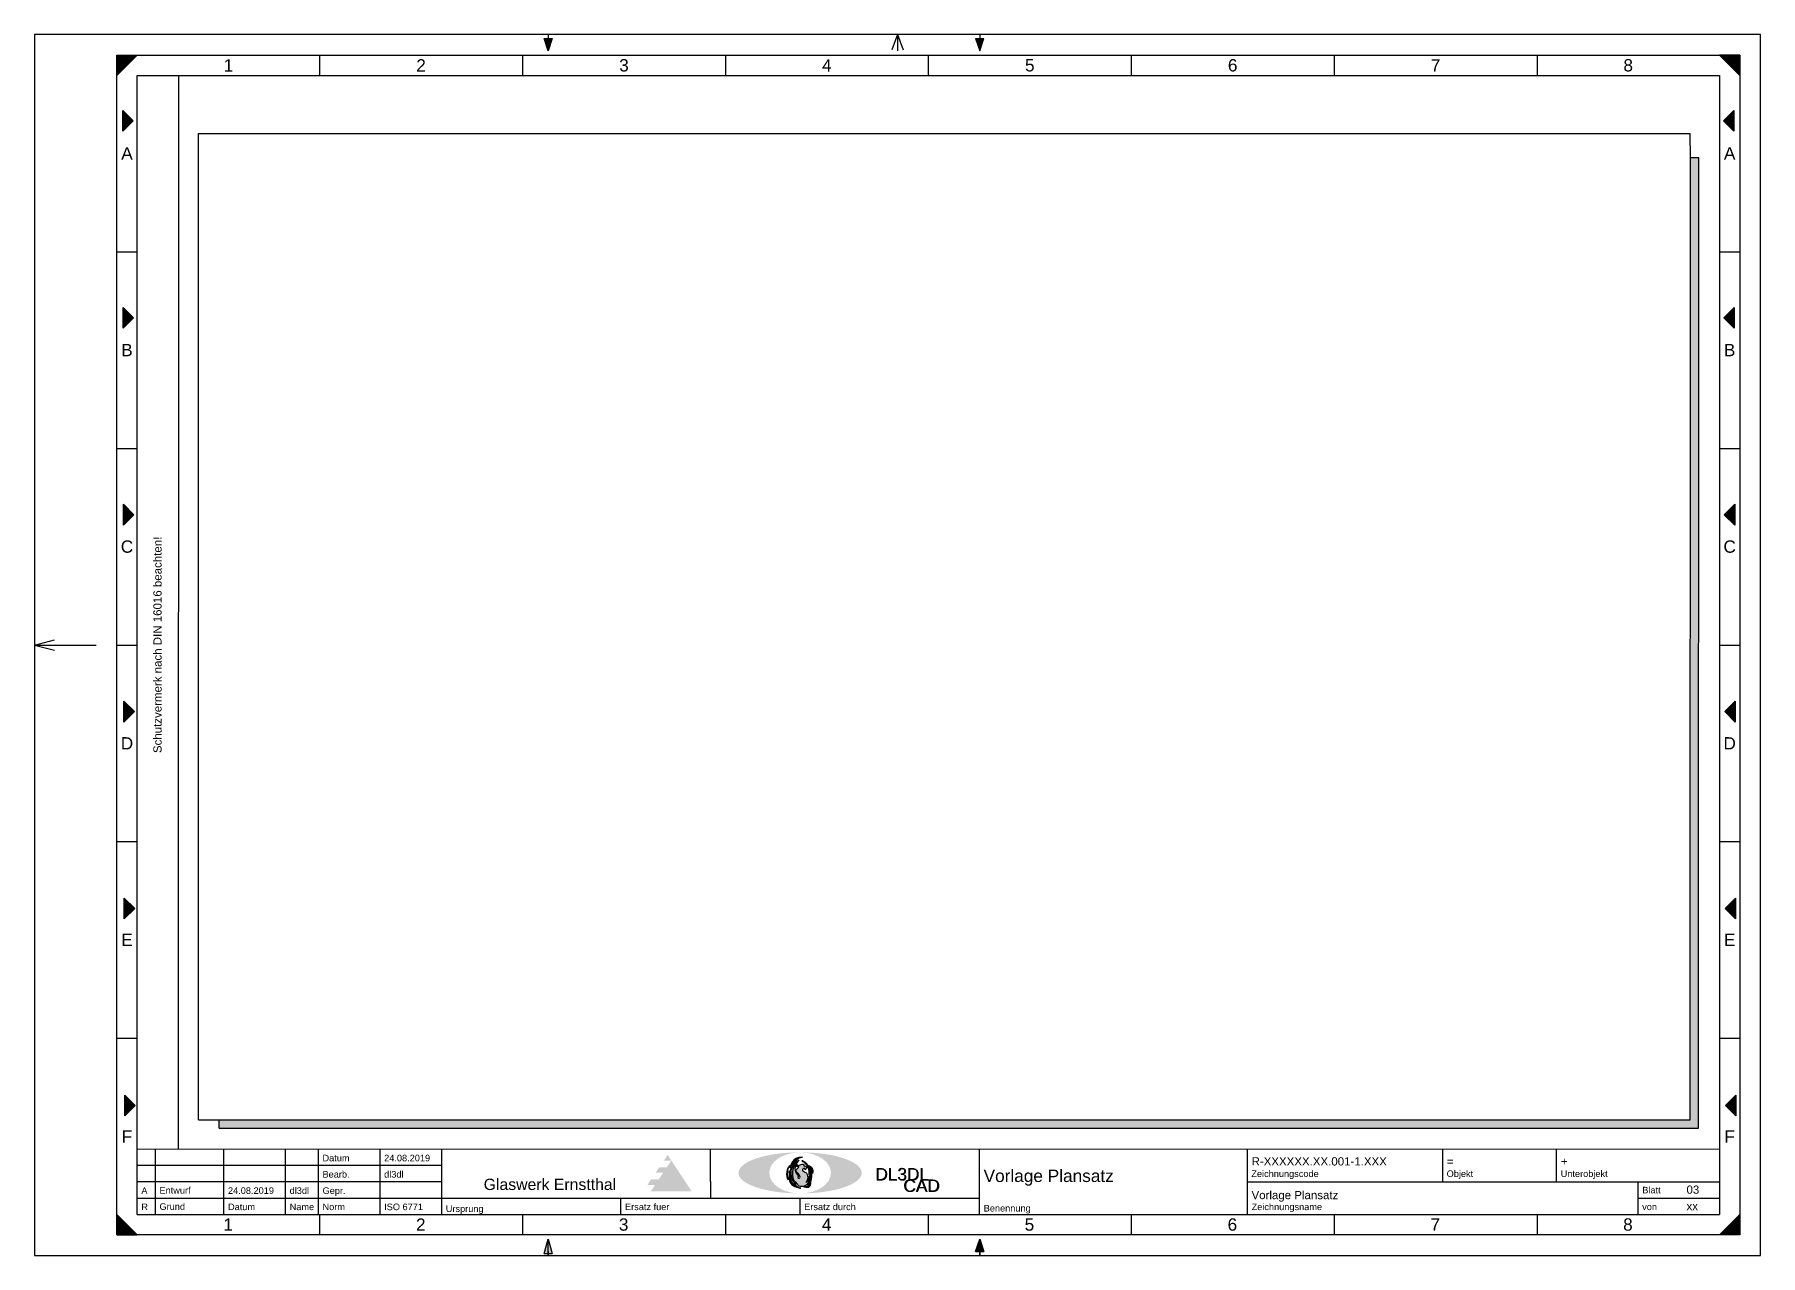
# Model space of a CAD drawing. Header units: millimetres. Extents: x 0 to 1320, y 0 to 297.
# Drawn here: x 900 to 1320, y 0 to 297 of the extents above; entities that cross this region are included whole.
import ezdxf

# ---------------------------------------------------------------- set-up
doc = ezdxf.new("R2010")
doc.units = ezdxf.units.MM
doc.layers.get('0').update_dxf_attribs({"lineweight": 25, "true_color": 0xffffff})
for name, color, linetype, true_color in [('Blattrand', 2, 'Continuous', 0xffff00), ('Dreiecke', 1, 'Continuous', 0xff0000), ('Faltung Lochung', 5, 'Continuous', 0x0000ff), ('Logo', 5, 'Continuous', 0x0000ff), ('Logo GWE1', 78, 'Continuous', 0x132600), ('Logo Text', 1, 'Continuous', 0xff0000), ('Logo_a', 1, 'Continuous', 0xff0000), ('Logo_b', 30, 'Continuous', 0xff7f00), ('Logo_c', 18, 'Continuous', 0x260000), ('pfoenix', 98, 'Continuous', 0x002600), ('PK Text Vorgabe', 1, 'Continuous', 0xff0000), ('Plankopf_elt', 5, 'Continuous', 0x0000ff), ('Rahmen Doppelt', 5, 'Continuous', 0x0000ff), ('Rahmen Raster', 5, 'Continuous', 0x0000ff), ('Rahmen Raster Text', 5, 'Continuous', 0x0000ff), ('Schutzvermerk', 5, 'Continuous', 0x0000ff), ('Zeichnung Raster', 30, 'Continuous', 0xff7f00), ('Zeichnung_Form', 30, 'Continuous', 0xff7f00)]:
    doc.layers.add(name, color=color, linetype=linetype, true_color=true_color)
doc.layers.add('PK Text ausgefuellt', color=98, linetype='Continuous', lineweight=25, true_color=0x002600)
doc.styles.add('textstyle0', font='')
doc.styles.add('textstyle10', font='')
doc.styles.add('textstyle12', font='')
doc.styles.add('textstyle14', font='')
doc.styles.add('textstyle16', font='')
doc.styles.add('textstyle176', font='')
doc.styles.add('textstyle177', font='')
doc.styles.add('textstyle179', font='')
doc.styles.add('textstyle18', font='')
doc.styles.add('textstyle182', font='')
doc.styles.add('textstyle184', font='')
doc.styles.add('textstyle185', font='')
doc.styles.add('textstyle187', font='')
doc.styles.add('textstyle189', font='')
doc.styles.add('textstyle19', font='')
doc.styles.add('textstyle190', font='')
doc.styles.add('textstyle192', font='')
doc.styles.add('textstyle195', font='')
doc.styles.add('textstyle197', font='')
doc.styles.add('textstyle199', font='')
doc.styles.add('textstyle2', font='')
doc.styles.add('textstyle201', font='')
doc.styles.add('textstyle203', font='')
doc.styles.add('textstyle205', font='')
doc.styles.add('textstyle207', font='')
doc.styles.add('textstyle209', font='')
doc.styles.add('textstyle21', font='')
doc.styles.add('textstyle211', font='')
doc.styles.add('textstyle213', font='')
doc.styles.add('textstyle215', font='')
doc.styles.add('textstyle217', font='')
doc.styles.add('textstyle219', font='')
doc.styles.add('textstyle221', font='')
doc.styles.add('textstyle223', font='')
doc.styles.add('textstyle225', font='')
doc.styles.add('textstyle227', font='')
doc.styles.add('textstyle229', font='')
doc.styles.add('textstyle23', font='')
doc.styles.add('textstyle230', font='')
doc.styles.add('textstyle232', font='')
doc.styles.add('textstyle235', font='')
doc.styles.add('textstyle237', font='')
doc.styles.add('textstyle239', font='')
doc.styles.add('textstyle241', font='')
doc.styles.add('textstyle243', font='')
doc.styles.add('textstyle245', font='')
doc.styles.add('textstyle247', font='')
doc.styles.add('textstyle249', font='')
doc.styles.add('textstyle25', font='')
doc.styles.add('textstyle27', font='')
doc.styles.add('textstyle29', font='')
doc.styles.add('textstyle31', font='')
doc.styles.add('textstyle33', font='')
doc.styles.add('textstyle35', font='')
doc.styles.add('textstyle37', font='')
doc.styles.add('textstyle39', font='')
doc.styles.add('textstyle4', font='')
doc.styles.add('textstyle41', font='')
doc.styles.add('textstyle43', font='')
doc.styles.add('textstyle45', font='')
doc.styles.add('textstyle47', font='')
doc.styles.add('textstyle49', font='')
doc.styles.add('textstyle51', font='')
doc.styles.add('textstyle53', font='')
doc.styles.add('textstyle6', font='')
doc.styles.add('textstyle8', font='')
doc.styles.get('textstyle0').set_extended_font_data('Liberation Sans')
doc.styles.get('textstyle10').set_extended_font_data('Liberation Sans')
doc.styles.get('textstyle12').set_extended_font_data('Liberation Sans')
doc.styles.get('textstyle14').set_extended_font_data('Liberation Sans')
doc.styles.get('textstyle16').set_extended_font_data('Liberation Sans')
doc.styles.get('textstyle176').set_extended_font_data('LiberationSans-Regular.ttf')
doc.styles.get('textstyle177').set_extended_font_data('LiberationSans-Regular.ttf')
doc.styles.get('textstyle179').set_extended_font_data('LiberationSans-Regular.ttf')
doc.styles.get('textstyle18').set_extended_font_data('Liberation Sans')
doc.styles.get('textstyle182').set_extended_font_data('LiberationSans-Regular.ttf')
doc.styles.get('textstyle184').set_extended_font_data('Liberation Sans')
doc.styles.get('textstyle185').set_extended_font_data('LiberationSans-Regular.ttf')
doc.styles.get('textstyle187').set_extended_font_data('LiberationSans-Regular.ttf')
doc.styles.get('textstyle189').set_extended_font_data('LiberationSans-Regular.ttf')
doc.styles.get('textstyle19').set_extended_font_data('Liberation Sans')
doc.styles.get('textstyle190').set_extended_font_data('Liberation Sans')
doc.styles.get('textstyle192').set_extended_font_data('Liberation Sans')
doc.styles.get('textstyle195').set_extended_font_data('Liberation Sans')
doc.styles.get('textstyle197').set_extended_font_data('LiberationSans-Regular.ttf')
doc.styles.get('textstyle199').set_extended_font_data('LiberationSans-Regular.ttf')
doc.styles.get('textstyle2').set_extended_font_data('Liberation Sans')
doc.styles.get('textstyle201').set_extended_font_data('LiberationSans-Regular.ttf')
doc.styles.get('textstyle203').set_extended_font_data('Liberation Sans')
doc.styles.get('textstyle205').set_extended_font_data('Liberation Sans')
doc.styles.get('textstyle207').set_extended_font_data('Liberation Sans')
doc.styles.get('textstyle209').set_extended_font_data('Liberation Sans')
doc.styles.get('textstyle21').set_extended_font_data('Liberation Sans')
doc.styles.get('textstyle211').set_extended_font_data('Liberation Sans')
doc.styles.get('textstyle213').set_extended_font_data('Liberation Sans')
doc.styles.get('textstyle215').set_extended_font_data('Liberation Sans')
doc.styles.get('textstyle217').set_extended_font_data('Liberation Sans')
doc.styles.get('textstyle219').set_extended_font_data('Liberation Sans')
doc.styles.get('textstyle221').set_extended_font_data('Liberation Sans')
doc.styles.get('textstyle223').set_extended_font_data('Liberation Sans')
doc.styles.get('textstyle225').set_extended_font_data('Liberation Sans')
doc.styles.get('textstyle227').set_extended_font_data('Liberation Sans')
doc.styles.get('textstyle229').set_extended_font_data('Liberation Sans')
doc.styles.get('textstyle23').set_extended_font_data('Liberation Sans')
doc.styles.get('textstyle230').set_extended_font_data('Liberation Sans')
doc.styles.get('textstyle232').set_extended_font_data('Liberation Sans')
doc.styles.get('textstyle235').set_extended_font_data('Liberation Sans')
doc.styles.get('textstyle237').set_extended_font_data('Liberation Sans')
doc.styles.get('textstyle239').set_extended_font_data('Liberation Sans')
doc.styles.get('textstyle241').set_extended_font_data('Liberation Sans')
doc.styles.get('textstyle243').set_extended_font_data('Liberation Sans')
doc.styles.get('textstyle245').set_extended_font_data('Liberation Sans')
doc.styles.get('textstyle247').set_extended_font_data('Liberation Sans')
doc.styles.get('textstyle249').set_extended_font_data('Liberation Sans')
doc.styles.get('textstyle25').set_extended_font_data('Liberation Sans')
doc.styles.get('textstyle27').set_extended_font_data('Liberation Sans')
doc.styles.get('textstyle29').set_extended_font_data('Liberation Sans')
doc.styles.get('textstyle31').set_extended_font_data('Liberation Sans')
doc.styles.get('textstyle33').set_extended_font_data('Liberation Sans')
doc.styles.get('textstyle35').set_extended_font_data('Liberation Sans')
doc.styles.get('textstyle37').set_extended_font_data('Liberation Sans')
doc.styles.get('textstyle39').set_extended_font_data('Liberation Sans')
doc.styles.get('textstyle4').set_extended_font_data('Liberation Sans')
doc.styles.get('textstyle41').set_extended_font_data('Liberation Sans')
doc.styles.get('textstyle43').set_extended_font_data('Liberation Sans')
doc.styles.get('textstyle45').set_extended_font_data('Liberation Sans')
doc.styles.get('textstyle47').set_extended_font_data('Liberation Sans')
doc.styles.get('textstyle49').set_extended_font_data('Liberation Sans')
doc.styles.get('textstyle51').set_extended_font_data('LiberationSans-Regular.ttf')
doc.styles.get('textstyle53').set_extended_font_data('Liberation Sans')
doc.styles.get('textstyle6').set_extended_font_data('Liberation Sans')
doc.styles.get('textstyle8').set_extended_font_data('Liberation Sans')

msp = doc.modelspace()

# ---------------------------------------------------------------- texts
at = {"color": 106, "linetype": 'Continuous', "lineweight": 25, "ltscale": 0.5, "true_color": 0x004c13, "insert": (1009.3, 18.67), "char_height": 2.75, "width": 34.1413, "attachment_point": 1, "style": 'textstyle184'}
msp.add_mtext('{Glaswerk Ernstthal}', dxfattribs=at)
at = {"layer": 'Logo', "linetype": 'BYBLOCK'}
for s, style, p in [('DL3DL', 'textstyle179', (1104.68, 18.22)), ('CAD', 'textstyle185', (1111.54, 15.45))]:
    msp.add_text(s, height=3, dxfattribs=dict(at, style=style)).set_placement(p)
at = {"layer": 'Logo Text', "linetype": 'BYBLOCK'}
for s, style, p in [('DL3DL', 'textstyle182', (1104.58, 18.29)), ('CAD', 'textstyle177', (1111.39, 15.49))]:
    msp.add_text(s, height=3, dxfattribs=dict(at, style=style)).set_placement(p)
at = {"layer": 'PK Text ausgefuellt'}
for s, insert, char_height, attachment_point, style in [('24.08.2019', (985.08, 22.88), 1.6, 7, 'textstyle215'), ('Vorlage Plansatz', (1130.95, 18.92), 3, 4, 'textstyle207'), ('R-XXXXXX.XX.001-1.XXX', (1196.16, 22.88), 2, 4, 'textstyle201'), ('=', (1243.69, 22.88), 2, 4, 'textstyle197'), ('+', (1271.44, 22.88), 2, 4, 'textstyle199'), ('dl3dl', (985.08, 18.92), 1.6, 7, 'textstyle229'), ('03', (1302, 16), 2, 4, 'textstyle176'), ('A', (926, 14.96), 1.6, 7, 'textstyle217'), ('Entwurf', (930.4, 15.03), 1.6, 7, 'textstyle219'), ('24.08.2019', (947.08, 14.96), 1.6, 7, 'textstyle213'), ('dl3dl', (962.08, 14.96), 1.6, 7, 'textstyle230'), ('ISO 6771', (985.08, 11), 1.6, 7, 'textstyle232'), ('Vorlage Plansatz', (1196.15, 14.39), 2, 4, 'textstyle203'), ('xx', (1302, 12), 2, 4, 'textstyle187')]:
    msp.add_mtext(s, dxfattribs=dict(at, insert=insert, char_height=char_height, attachment_point=attachment_point, style=style))
at = {"layer": 'PK Text Vorgabe', "char_height": 1.6}
for s, insert, attachment_point, style in [('Datum', (970.08, 22.88), 7, 'textstyle237'), ('Bearb.', (970.08, 18.92), 7, 'textstyle235'), ('Zeichnungscode', (1196.1, 20.69), 1, 'textstyle190'), ('Objekt', (1243.63, 20.69), 1, 'textstyle192'), ('Unterobjekt', (1271.38, 20.69), 1, 'textstyle209'), ('R', (926.01, 12.63), 1, 'textstyle249'), ('Grund', (930.41, 12.7), 1, 'textstyle247'), ('Datum', (947.09, 12.63), 1, 'textstyle243'), ('Name', (962.09, 12.63), 1, 'textstyle245'), ('Gepr.', (970.09, 14.48), 7, 'textstyle241'), ('Norm', (970.09, 12.63), 1, 'textstyle239'), ('Ersatz fuer', (1043.69, 12.63), 1, 'textstyle221'), ('Ersatz durch', (1087.3, 12.63), 1, 'textstyle227'), ('Zeichnungsname', (1196.17, 12.63), 1, 'textstyle195'), ('Blatt', (1291.23, 16.7), 1, 'textstyle211'), ('Ursprung', (1000.08, 12.17), 1, 'textstyle223'), ('Benennung', (1130.98, 12.29), 1, 'textstyle225'), ('von', (1291.21, 12.63), 1, 'textstyle205')]:
    msp.add_mtext(s, dxfattribs=dict(at, insert=insert, attachment_point=attachment_point, style=style))
at = {"layer": 'Rahmen Raster Text', "char_height": 3, "attachment_point": 5}
for s, insert, style in [('1', (947.19, 289.5), 'textstyle53'), ('2', (994.06, 289.5), 'textstyle33'), ('3', (1043.44, 289.5), 'textstyle29'), ('4', (1092.81, 289.5), 'textstyle25'), ('5', (1142.19, 289.5), 'textstyle21'), ('6', (1191.56, 289.5), 'textstyle49'), ('7', (1240.94, 289.5), 'textstyle45'), ('8', (1287.81, 289.5), 'textstyle39'), ('A', (922.5, 268.08), 'textstyle37'), ('A', (1312.5, 268.08), 'textstyle35'), ('B', (922.5, 220.25), 'textstyle14'), ('B', (1312.5, 220.25), 'textstyle12'), ('C', (922.5, 172.42), 'textstyle10'), ('C', (1312.5, 172.42), 'textstyle8'), ('D', (922.5, 124.58), 'textstyle6'), ('D', (1312.5, 124.58), 'textstyle4'), ('E', (922.5, 76.75), 'textstyle2'), ('E', (1312.5, 76.75), 'textstyle0'), ('F', (922.5, 28.92), 'textstyle18'), ('F', (1312.5, 28.92), 'textstyle16'), ('1', (947.11, 7.51), 'textstyle51'), ('2', (993.99, 7.51), 'textstyle31'), ('3', (1043.36, 7.51), 'textstyle27'), ('4', (1092.74, 7.51), 'textstyle23'), ('5', (1142.11, 7.51), 'textstyle19'), ('6', (1191.49, 7.51), 'textstyle47'), ('7', (1240.86, 7.51), 'textstyle43'), ('8', (1287.74, 7.51), 'textstyle41')]:
    msp.add_mtext(s, dxfattribs=dict(at, insert=insert, style=style))
at = {"layer": 'Schutzvermerk', "insert": (928.92, 148.53), "char_height": 2, "attachment_point": 2, "rotation": 90, "style": 'textstyle189'}
msp.add_mtext('Schutzvermerk nach DIN 16016 beachten!', dxfattribs=at)

# ---------------------------------------------------------------- hatches: boundary and pattern name
at = {"layer": 'Dreiecke'}
for points in [[(921.47, 273.47), (924, 276), (921.47, 278.53)], [(1313.53, 278.53), (1311, 276), (1313.53, 273.47)], [(921.56, 225.56), (924.1, 228.1), (921.56, 230.63)], [(1313.63, 230.63), (1311.1, 228.1), (1313.63, 225.56)], [(921.66, 177.66), (924.19, 180.2), (921.66, 182.73)], [(1313.73, 182.73), (1311.19, 180.2), (1313.73, 177.66)], [(921.76, 129.76), (924.29, 132.3), (921.76, 134.83)], [(1313.82, 134.83), (1311.29, 132.3), (1313.82, 129.76)], [(921.85, 81.86), (924.39, 84.39), (921.85, 86.93)], [(1313.92, 86.93), (1311.39, 84.39), (1313.92, 81.86)], [(921.95, 33.96), (924.48, 36.49), (921.95, 39.03)], [(1314.02, 39.03), (1311.48, 36.49), (1314.02, 33.96)]]:
    msp.add_hatch(color=256, dxfattribs=at).paths.add_polyline_path(points)
at = {"layer": 'Faltung Lochung'}
for points in [[(1026, 296), (1025, 293), (1024, 296)], [(1129, 296), (1130, 293), (1131, 296)], [(1129, 1), (1130, 4), (1131, 1)]]:
    msp.add_hatch(color=256, dxfattribs=at).paths.add_polyline_path(points)
h = msp.add_hatch(color=256, dxfattribs=at)
h.paths.add_polyline_path([(1024, 0.5), (1025, 4), (1026, 0.5)])
h.paths.add_polyline_path([(1129, 1), (1130, 4), (1131, 1)])
at = {"layer": 'Logo GWE1', "linetype": 'Continuous', "lineweight": 25, "ltscale": 0.5, "true_color": 0x004c13}
msp.add_hatch(color=106, dxfattribs=at).paths.add_polyline_path([(1054.08, 24.43), (1053.16, 23.09), (1054.97, 23.09), (1053.84, 21.4), (1052.01, 21.4), (1051.14, 20.13), (1052.99, 20.13), (1051.9, 18.49), (1050.02, 18.49), (1049.15, 17.13), (1050.99, 17.13), (1049.96, 15.58), (1059.95, 15.58)])
at = {"layer": 'Logo_a'}
h = msp.add_hatch(color=256, dxfattribs=at)
edge = h.paths.add_edge_path()
edge.add_ellipse((1086.3, 20.09), major_axis=(12.5, 0), ratio=0.4, start_angle=0, end_angle=360)
edge = h.paths.add_edge_path()
edge.add_ellipse((1086.3, 20.09), major_axis=(10, 0), ratio=0.5, start_angle=0, end_angle=360)
at = {"layer": 'Logo_b'}
h = msp.add_hatch(color=256, dxfattribs=at)
edge = h.paths.add_edge_path()
edge.add_ellipse((1086.3, 20.09), major_axis=(10, 0), ratio=0.5, start_angle=0, end_angle=360)
edge = h.paths.add_edge_path()
edge.add_ellipse((1086.3, 20.09), major_axis=(7.5, 0), ratio=0.666667, start_angle=0, end_angle=360)
at = {"layer": 'Logo_c'}
h = msp.add_hatch(color=256, dxfattribs=at)
edge = h.paths.add_edge_path()
edge.add_ellipse((1086.3, 20.09), major_axis=(12.5, 0), ratio=0.4, start_angle=0, end_angle=360)
edge = h.paths.add_edge_path()
edge.add_ellipse((1086.3, 20.09), major_axis=(15, 0), ratio=0.333333, start_angle=0, end_angle=360)
at = {"layer": 'pfoenix'}
h = msp.add_hatch(color=256, dxfattribs=at)
edge = h.paths.add_edge_path()
edge.add_spline(control_points=[(1083.82, 21.9), (1082.49, 20.64), (1083.14, 18.52), (1083.43, 18.37)], knot_values=[0, 0, 0, 0, 1, 1, 1, 1], degree=3, periodic=0)
edge.add_spline(control_points=[(1083.43, 18.37), (1083.34, 18.45), (1082.69, 20.57), (1083.82, 21.9)], knot_values=[0, 0, 0, 0, 1, 1, 1, 1], degree=3, periodic=0)
h = msp.add_hatch(color=256, dxfattribs=at)
edge = h.paths.add_edge_path()
edge.add_spline(control_points=[(1085.63, 19.61), (1085.96, 19.4), (1085.73, 19.01), (1085.73, 19.01), (1085.73, 19.01), (1085.81, 18.81), (1086.33, 18.8), (1086.25, 19.29), (1086.15, 19.61), (1085.72, 20.04), (1085.38, 20.33), (1085.25, 20.72), (1085.51, 21.12), (1085.92, 21.39), (1086, 21.5), (1085.94, 21.64), (1085.7, 21.63), (1085.49, 21.58), (1085.31, 21.67), (1085.35, 21.97), (1085.63, 22.1), (1085.63, 22.12), (1085.63, 22.1), (1085.56, 21.98), (1085.44, 21.89), (1085.54, 21.8), (1085.86, 21.89), (1086.23, 22.09), (1086.9, 22.23), (1087.15, 22.2), (1087.18, 22.14), (1087.21, 21.92), (1087.13, 21.75), (1087.46, 21.78), (1087.69, 21.68), (1087.88, 21.48), (1087.84, 21.17), (1087.62, 20.89), (1087.53, 20.82), (1087.53, 20.82), (1087.5, 20.98), (1087.45, 21.16), (1087.25, 21.2), (1086.98, 21.15), (1086.86, 20.89), (1086.87, 20.56), (1087.11, 20.46), (1087.6, 20.29), (1087.84, 19.99)], knot_values=[0, 0, 0, 0, 1, 2, 3, 4, 5, 6, 7, 8, 9, 10, 11, 12, 13, 14, 15, 16, 17, 18, 19, 20, 21, 22, 23, 24, 25, 26, 27, 28, 29, 30, 31, 32, 33, 34, 35, 36, 37, 38, 39, 40, 41, 42, 43, 44, 45, 46, 46, 46, 46], degree=3, periodic=0)
edge.add_spline(control_points=[(1087.84, 19.99), (1088.06, 19.6), (1088.22, 19.06), (1088.13, 18.53), (1087.94, 18.06), (1087.77, 17.77), (1087.77, 17.77), (1088.34, 18.11), (1088.49, 18.69), (1088.48, 19.14), (1088.43, 19.27), (1088.6, 18.97), (1088.62, 18.44), (1088.51, 18.1), (1088.05, 17.25), (1087.56, 16.93), (1087.02, 16.78), (1086.37, 16.78), (1085.95, 16.98), (1085.95, 16.98), (1085.95, 16.98)], knot_values=[0, 0, 0, 0, 1, 2, 3, 4, 5, 6, 7, 8, 9, 10, 11, 12, 13, 14, 15, 16, 17, 18, 18, 18, 18], degree=3, periodic=0)
edge.add_spline(control_points=[(1085.95, 16.98), (1085.95, 16.98), (1085.9, 16.95), (1082.69, 20.64), (1086.02, 23.3)], knot_values=[0, 0, 0, 0, 1, 2, 2, 2, 2], degree=3, periodic=0)
edge.add_spline(control_points=[(1086.02, 23.3), (1084.56, 21.4), (1085.63, 19.61), (1085.63, 19.61), (1085.63, 19.61), (1085.63, 19.61), (1085.63, 19.61)], knot_values=[0, 0, 0, 0, 1, 2, 3, 4, 4, 4, 4], degree=3, periodic=0)
h = msp.add_hatch(color=256, dxfattribs=at)
edge = h.paths.add_edge_path()
edge.add_spline(control_points=[(1085.53, 23.35), (1083.88, 20.14), (1085.42, 16.81), (1085.41, 16.79), (1085.41, 16.79), (1083.03, 20.19), (1085.53, 23.35), (1085.53, 23.35), (1085.53, 23.35)], knot_values=[0, 0, 0, 0, 1, 2, 3, 4, 5, 6, 6, 6, 6], degree=3, periodic=0)
h = msp.add_hatch(color=256, dxfattribs=at)
edge = h.paths.add_edge_path()
edge.add_spline(control_points=[(1086.87, 23.95), (1084.67, 23.42), (1083.85, 21.3), (1083.85, 21.3)], knot_values=[0, 0, 0, 0, 1, 1, 1, 1], degree=3, periodic=0)
edge.add_spline(control_points=[(1083.85, 21.3), (1083.88, 21.46), (1084.18, 23.94), (1086.87, 23.95)], knot_values=[0, 0, 0, 0, 1, 1, 1, 1], degree=3, periodic=0)
h = msp.add_hatch(color=256, dxfattribs=at)
edge = h.paths.add_edge_path()
edge.add_spline(control_points=[(1088.34, 20.8), (1088.38, 20.53), (1088.41, 20.32), (1088.44, 19.98), (1088.44, 19.73), (1088.44, 19.73), (1088.44, 19.73), (1088.56, 20.08), (1088.56, 20.5), (1088.47, 21.24), (1088.24, 21.91), (1088.03, 22.25), (1087.47, 22.71), (1086.72, 23.04), (1086.72, 23.04), (1086.72, 23.04)], knot_values=[0, 0, 0, 0, 1, 2, 3, 4, 5, 6, 7, 8, 9, 10, 11, 12, 13, 13, 13, 13], degree=3, periodic=0)
edge.add_spline(control_points=[(1086.72, 23.04), (1087.17, 22.81), (1087.43, 22.55), (1087.7, 22.21), (1087.97, 21.85), (1088.22, 21.28), (1088.34, 20.8)], knot_values=[0, 0, 0, 0, 1, 2, 3, 4, 4, 4, 4], degree=3, periodic=0)
h = msp.add_hatch(color=256, dxfattribs=at)
edge = h.paths.add_edge_path()
edge.add_spline(control_points=[(1089.05, 19.01), (1089.03, 18.59), (1088.9, 18.03), (1088.72, 17.71), (1088.33, 17.34), (1088.1, 17.12), (1088.1, 17.12), (1088.26, 17.41), (1088.48, 17.76), (1088.61, 18.11), (1088.62, 18.44), (1088.47, 19.2)], knot_values=[0, 0, 0, 0, 1, 2, 3, 4, 5, 6, 7, 8, 9, 9, 9, 9], degree=3, periodic=0)
edge.add_spline(control_points=[(1088.47, 19.2), (1088.68, 19.31), (1088.72, 19.54), (1088.75, 20.24), (1088.71, 20.87), (1088.69, 21.21), (1088.47, 21.88), (1088.34, 21.97), (1088.72, 21.49), (1088.84, 21.16), (1088.97, 20.69), (1089.04, 20.23), (1089.07, 19.6), (1089.05, 19.01)], knot_values=[0, 0, 0, 0, 1, 2, 3, 4, 5, 6, 7, 8, 9, 10, 11, 11, 11, 11], degree=3, periodic=0)
h = msp.add_hatch(color=256, dxfattribs=at)
edge = h.paths.add_edge_path()
edge.add_spline(control_points=[(1089.35, 19.97), (1089.34, 20.41), (1089.28, 20.7), (1089.21, 21.03), (1089.08, 21.3), (1088.78, 21.72), (1088.78, 21.72), (1088.78, 21.72)], knot_values=[0, 0, 0, 0, 1, 2, 3, 4, 5, 5, 5, 5], degree=3, periodic=0)
edge.add_spline(control_points=[(1088.78, 21.72), (1089.48, 21.38), (1089.35, 19.97), (1089.35, 19.97), (1089.35, 19.97)], knot_values=[0, 0, 0, 0, 1, 2, 2, 2, 2], degree=3, periodic=0)
h = msp.add_hatch(color=256, dxfattribs=at)
edge = h.paths.add_edge_path()
edge.add_spline(control_points=[(1083.67, 20.57), (1083.75, 17.43), (1086.48, 16.35), (1086.48, 16.35), (1086.48, 16.35), (1083.41, 17.11), (1083.69, 20.53), (1083.69, 20.53), (1083.67, 20.57)], knot_values=[0, 0, 0, 0, 1, 2, 3, 4, 5, 6, 6, 6, 6], degree=3, periodic=0)
h = msp.add_hatch(color=256, dxfattribs=at)
edge = h.paths.add_edge_path()
edge.add_spline(control_points=[(1087.35, 16.64), (1087.65, 16.52), (1088.14, 16.51), (1088.41, 16.59), (1088.66, 16.86), (1088.81, 17.24), (1088.83, 17.52), (1088.86, 17.64), (1088.86, 17.64), (1088.86, 17.64), (1088.76, 17.39), (1088.68, 17.31), (1088.48, 17.06), (1088.27, 16.92), (1088.07, 16.83), (1087.76, 16.73), (1087.46, 16.71), (1087.35, 16.71), (1087.24, 16.72), (1087.24, 16.71), (1087.24, 16.71), (1087.3, 16.66), (1087.35, 16.64), (1087.35, 16.64), (1087.35, 16.64)], knot_values=[0, 0, 0, 0, 1, 2, 3, 4, 5, 6, 7, 8, 9, 10, 11, 12, 13, 14, 15, 16, 17, 18, 19, 20, 21, 22, 22, 22, 22], degree=3, periodic=0)
at = {"layer": 'Rahmen Raster Text'}
for points in [[(920, 292), (920, 287), (925, 292)], [(1315, 292), (1310, 292), (1315, 287)], [(920, 5), (925, 5), (920, 10)], [(920, 5), (925, 5), (920, 10)], [(1315, 5), (1315, 10), (1310, 5)], [(1315, 5), (1315, 10), (1310, 5)]]:
    msp.add_hatch(color=256, dxfattribs=at).paths.add_polyline_path(points)
at = {"layer": 'Zeichnung_Form', "linetype": 'BYBLOCK'}
h = msp.add_hatch(color=256, dxfattribs=at)
edge = h.paths.add_edge_path()
h.paths.add_polyline_path([(1304.92, 30.96), (1305, 267), (1303, 267), (1302.92, 32.96), (944.92, 32.96), (944.92, 30.96)])

# ---------------------------------------------------------------- linework, layer by layer
at = {"layer": 'Blattrand'}
for p, q in [((1320, 297), (900, 297)), ((900, 297), (900, 0)), ((1320, 0), (1320, 297)), ((900, 0), (1320, 0))]:
    msp.add_line(p, q, dxfattribs=at)
at = {"layer": 'Dreiecke'}
for p, q in [((921.47, 273.47), (921.47, 278.53)), ((924, 276), (921.47, 278.53)), ((1313.53, 278.53), (1311, 276)), ((1313.53, 278.53), (1313.53, 273.47)), ((921.47, 273.47), (924, 276)), ((1311, 276), (1313.53, 273.47)), ((921.56, 225.56), (921.56, 230.63)), ((924.1, 228.1), (921.56, 230.63)), ((921.56, 225.56), (924.1, 228.1)), ((1313.63, 230.63), (1311.1, 228.1)), ((1311.1, 228.1), (1313.63, 225.56)), ((1313.63, 230.63), (1313.63, 225.56)), ((921.66, 177.66), (921.66, 182.73)), ((924.19, 180.2), (921.66, 182.73)), ((1313.73, 182.73), (1311.19, 180.2)), ((1313.73, 182.73), (1313.73, 177.66)), ((921.66, 177.66), (924.19, 180.2)), ((1311.19, 180.2), (1313.73, 177.66)), ((921.76, 129.76), (921.76, 134.83)), ((924.29, 132.3), (921.76, 134.83)), ((1313.82, 134.83), (1311.29, 132.3)), ((1313.82, 134.83), (1313.82, 129.76)), ((921.76, 129.76), (924.29, 132.3)), ((1311.29, 132.3), (1313.82, 129.76)), ((921.85, 81.86), (921.85, 86.93)), ((924.39, 84.39), (921.85, 86.93)), ((921.85, 81.86), (924.39, 84.39)), ((1313.92, 86.93), (1311.39, 84.39)), ((1311.39, 84.39), (1313.92, 81.86)), ((1313.92, 86.93), (1313.92, 81.86)), ((921.95, 33.96), (921.95, 39.03)), ((924.48, 36.49), (921.95, 39.03)), ((1314.02, 39.03), (1311.48, 36.49)), ((1314.02, 39.03), (1314.02, 33.96)), ((921.95, 33.96), (924.48, 36.49)), ((1311.48, 36.49), (1314.02, 33.96))]:
    msp.add_line(p, q, dxfattribs=at)
at = {"layer": 'Faltung Lochung'}
for p, q in [((1024, 296), (1026, 296)), ((1025, 293), (1024, 296)), ((1025, 297), (1025, 293)), ((1025, 297), (1025, 296)), ((1026, 296), (1025, 293)), ((1110, 297), (1108.63, 293.24)), ((1110, 297), (1110, 293)), ((1110, 297), (1111.37, 293.24)), ((1129, 296), (1131, 296)), ((1129, 296), (1130, 293)), ((1130, 297), (1130, 293)), ((1130, 297), (1130, 296)), ((1130, 293), (1131, 296)), ((900, 148.5), (904.83, 149.79)), ((900, 148.5), (915, 148.5)), ((900, 148.5), (904.83, 147.21)), ((1024, 0.5), (1025, 4)), ((1024, 0.5), (1026, 0.5)), ((1025, 0), (1025, 4)), ((1025, 4), (1026, 0.5)), ((1025, 1), (1025, 0)), ((1129, 1), (1130, 4)), ((1129, 1), (1131, 1)), ((1130, 0), (1130, 4)), ((1130, 4), (1131, 1)), ((1130, 1), (1130, 0))]:
    msp.add_line(p, q, dxfattribs=at)
at = {"layer": 'pfoenix'}
for points in [[(1083.82, 21.9), (1082.49, 20.64), (1083.14, 18.52), (1083.43, 18.37)], [(1086.02, 23.3), (1082.69, 20.64), (1085.9, 16.95), (1085.95, 16.98), (1085.95, 16.98)], [(1083.82, 21.9), (1082.69, 20.57), (1083.34, 18.45), (1083.43, 18.37)], [(1085.53, 23.35), (1083.88, 20.14), (1085.42, 16.81), (1085.41, 16.79), (1085.41, 16.79), (1083.03, 20.19), (1085.53, 23.35), (1085.53, 23.35), (1085.53, 23.35)], [(1086.87, 23.95), (1084.18, 23.94), (1083.88, 21.46), (1083.85, 21.3)], [(1086.87, 23.95), (1084.67, 23.42), (1083.85, 21.3), (1083.85, 21.3)], [(1086.02, 23.3), (1084.56, 21.4), (1085.63, 19.61), (1085.63, 19.61), (1085.63, 19.61), (1085.63, 19.61), (1085.63, 19.61)], [(1085.63, 19.61), (1085.96, 19.4), (1085.73, 19.01), (1085.73, 19.01), (1085.73, 19.01), (1085.81, 18.81), (1086.33, 18.8), (1086.25, 19.29), (1086.15, 19.61), (1085.72, 20.04), (1085.38, 20.33), (1085.25, 20.72), (1085.51, 21.12), (1085.92, 21.39), (1086, 21.5), (1085.94, 21.64), (1085.7, 21.63), (1085.49, 21.58), (1085.31, 21.67), (1085.35, 21.97), (1085.63, 22.1), (1085.63, 22.12), (1085.63, 22.1), (1085.56, 21.98), (1085.44, 21.89), (1085.54, 21.8), (1085.86, 21.89), (1086.23, 22.09), (1086.9, 22.23), (1087.15, 22.2), (1087.18, 22.14), (1087.21, 21.92), (1087.13, 21.75), (1087.46, 21.78), (1087.69, 21.68), (1087.88, 21.48), (1087.84, 21.17), (1087.62, 20.89), (1087.53, 20.82), (1087.53, 20.82), (1087.5, 20.98), (1087.45, 21.16), (1087.25, 21.2), (1086.98, 21.15), (1086.86, 20.89), (1086.87, 20.56), (1087.11, 20.46), (1087.6, 20.29), (1087.84, 19.99)], [(1086.72, 23.04), (1087.17, 22.81), (1087.43, 22.55), (1087.7, 22.21), (1087.97, 21.85), (1088.22, 21.28), (1088.34, 20.8)], [(1088.34, 20.8), (1088.38, 20.53), (1088.41, 20.32), (1088.44, 19.98), (1088.44, 19.73), (1088.44, 19.73), (1088.44, 19.73), (1088.56, 20.08), (1088.56, 20.5), (1088.47, 21.24), (1088.24, 21.91), (1088.03, 22.25), (1087.47, 22.71), (1086.72, 23.04), (1086.72, 23.04), (1086.72, 23.04)], [(1088.47, 19.2), (1088.68, 19.31), (1088.72, 19.54), (1088.75, 20.24), (1088.71, 20.87), (1088.69, 21.21), (1088.47, 21.88), (1088.34, 21.97), (1088.72, 21.49), (1088.84, 21.16), (1088.97, 20.69), (1089.04, 20.23), (1089.07, 19.6), (1089.05, 19.01)], [(1088.78, 21.72), (1089.48, 21.38), (1089.35, 19.97), (1089.35, 19.97), (1089.35, 19.97)], [(1089.35, 19.97), (1089.34, 20.41), (1089.28, 20.7), (1089.21, 21.03), (1089.08, 21.3), (1088.78, 21.72), (1088.78, 21.72), (1088.78, 21.72)], [(1083.67, 20.57), (1083.75, 17.43), (1086.48, 16.35), (1086.48, 16.35), (1086.48, 16.35), (1083.41, 17.11), (1083.69, 20.53), (1083.69, 20.53), (1083.67, 20.57)], [(1087.84, 19.99), (1088.06, 19.6), (1088.22, 19.06), (1088.13, 18.53), (1087.94, 18.06), (1087.77, 17.77), (1087.77, 17.77), (1088.34, 18.11), (1088.49, 18.69), (1088.48, 19.14), (1088.43, 19.27), (1088.6, 18.97), (1088.62, 18.44), (1088.51, 18.1), (1088.05, 17.25), (1087.56, 16.93), (1087.02, 16.78), (1086.37, 16.78), (1085.95, 16.98), (1085.95, 16.98), (1085.95, 16.98)], [(1087.35, 16.64), (1087.65, 16.52), (1088.14, 16.51), (1088.41, 16.59), (1088.66, 16.86), (1088.81, 17.24), (1088.83, 17.52), (1088.86, 17.64), (1088.86, 17.64), (1088.86, 17.64), (1088.76, 17.39), (1088.68, 17.31), (1088.48, 17.06), (1088.27, 16.92), (1088.07, 16.83), (1087.76, 16.73), (1087.46, 16.71), (1087.35, 16.71), (1087.24, 16.72), (1087.24, 16.71), (1087.24, 16.71), (1087.3, 16.66), (1087.35, 16.64), (1087.35, 16.64), (1087.35, 16.64)], [(1089.05, 19.01), (1089.03, 18.59), (1088.9, 18.03), (1088.72, 17.71), (1088.33, 17.34), (1088.1, 17.12), (1088.1, 17.12), (1088.26, 17.41), (1088.48, 17.76), (1088.61, 18.11), (1088.62, 18.44), (1088.47, 19.2)]]:
    msp.add_open_spline(points, degree=3, dxfattribs=at)
at = {"layer": 'Plankopf_elt'}
for p, q in [((925, 21.96), (925, 25.96)), ((925, 25.96), (1310, 25.84)), ((929.4, 22.07), (929.4, 25.91)), ((946.08, 22), (946.08, 25.84)), ((961.08, 22), (961.08, 25.84)), ((969.08, 22), (969.08, 25.84)), ((984.08, 22), (984.08, 25.84)), ((999.08, 22), (999.08, 25.84)), ((1064.53, 22), (1064.53, 25.84)), ((1129.95, 21.88), (1129.95, 25.84)), ((1195.16, 21.88), (1195.16, 25.84)), ((1242.68, 17.92), (1242.68, 25.84)), ((1270.4, 17.92), (1270.4, 25.84)), ((1310, 25.84), (1310, 10)), ((925, 22), (999.08, 22)), ((925, 17.96), (925, 21.96)), ((929.4, 18.07), (929.4, 22.07)), ((946.08, 18), (946.08, 22)), ((961.08, 18), (961.08, 22)), ((969.08, 18), (969.08, 22)), ((984.08, 18), (984.08, 22)), ((999.08, 18), (999.08, 22)), ((1064.53, 18), (1064.53, 22)), ((1129.95, 17.92), (1129.95, 21.88)), ((1195.16, 17.92), (1195.16, 21.88)), ((925, 18), (999.08, 18)), ((925, 13.96), (925, 17.96)), ((929.4, 14.07), (929.4, 18.07)), ((946.08, 14), (946.08, 18)), ((961.08, 14), (961.08, 18)), ((969.08, 14), (969.08, 18)), ((984.08, 14), (984.08, 18)), ((999.08, 14), (999.08, 18)), ((1064.53, 18), (1064.53, 14)), ((1129.95, 13.96), (1129.95, 17.92)), ((1195.16, 13.96), (1195.16, 17.92)), ((1195.16, 17.92), (1310, 17.92)), ((1290.2, 13.96), (1290.2, 17.92)), ((925, 9.96), (925, 13.96)), ((925, 13.96), (1129.95, 13.96)), ((929.4, 10.07), (929.4, 14.07)), ((946.08, 10), (946.08, 14)), ((961.08, 10), (961.08, 14)), ((969.08, 10), (969.08, 14)), ((984.08, 10), (984.08, 14)), ((999.08, 10), (999.08, 14)), ((1042.68, 10), (1042.68, 14)), ((1086.31, 10), (1086.31, 13.96)), ((1129.95, 10), (1129.95, 13.96)), ((1195.16, 10), (1195.16, 13.96)), ((1290.2, 10), (1290.2, 13.96)), ((1290.2, 13.96), (1310, 13.96)), ((925, 10), (927.5, 10)), ((925, 10), (946.08, 10)), ((946.08, 10), (961.08, 10)), ((961.08, 10), (969.08, 10)), ((969.08, 10), (984.08, 10)), ((984.08, 10), (999.08, 10)), ((999.05, 10), (1042.68, 10)), ((1042.68, 10), (1086.31, 10)), ((1086.31, 10), (1129.95, 10)), ((1129.95, 10), (1195.16, 10)), ((1195.16, 10), (1290.2, 10)), ((1290.2, 10), (1310, 10))]:
    msp.add_line(p, q, dxfattribs=at)
at = {"layer": 'Rahmen Doppelt'}
for p, q in [((920, 292), (1315, 292)), ((920, 5), (920, 292)), ((1315, 292), (1315, 5)), ((925, 287), (1310, 287)), ((925, 25.96), (925, 287)), ((1310, 287), (1310, 25.84)), ((1315, 5), (920, 5))]:
    msp.add_line(p, q, dxfattribs=at)
at = {"layer": 'Rahmen Raster'}
for p, q in [((969.38, 292), (969.38, 287)), ((1018.75, 292), (1018.75, 287)), ((1068.12, 292), (1068.12, 287)), ((1117.5, 292), (1117.5, 287)), ((1166.88, 292), (1166.88, 287)), ((1216.25, 292), (1216.25, 287)), ((1265.62, 292), (1265.62, 287)), ((920, 244.17), (925, 244.17)), ((1310, 244.17), (1315, 244.17)), ((920, 196.33), (925, 196.33)), ((1310, 196.33), (1315, 196.33)), ((920, 148.5), (925, 148.5)), ((1310, 148.5), (1315, 148.5)), ((920, 100.67), (925, 100.67)), ((1310, 100.67), (1315, 100.67)), ((920, 52.83), (925, 52.83)), ((1310, 52.83), (1315, 52.83)), ((969.38, 10), (969.38, 5)), ((1018.75, 10), (1018.75, 5)), ((1068.12, 10), (1068.12, 5)), ((1117.5, 10), (1117.5, 5)), ((1166.88, 10), (1166.88, 5)), ((1216.25, 10), (1216.25, 5)), ((1265.62, 10), (1265.62, 5))]:
    msp.add_line(p, q, dxfattribs=at)
at = {"layer": 'Rahmen Raster Text'}
for p, q in [((920, 292), (920, 287)), ((920, 292), (925, 292)), ((925, 292), (920, 287)), ((1315, 292), (1310, 292)), ((1315, 287), (1310, 292)), ((1315, 292), (1315, 287)), ((920, 5), (920, 10)), ((920, 5), (920, 10)), ((920, 10), (925, 5)), ((920, 10), (925, 5)), ((1310, 5), (1315, 10)), ((1310, 5), (1315, 10)), ((1315, 5), (1315, 10)), ((1315, 5), (1315, 10)), ((920, 5), (925, 5)), ((920, 5), (925, 5)), ((1315, 5), (1310, 5)), ((1315, 5), (1310, 5))]:
    msp.add_line(p, q, dxfattribs=at)
at = {"layer": 'Schutzvermerk'}
msp.add_line((935, 287), (934.92, 25.96), dxfattribs=at)
at = {"layer": 'Zeichnung Raster', "linetype": 'BYBLOCK'}
msp.add_line((934.92, 25.96), (934.92, 25.96), dxfattribs=at)
at = {"layer": 'Zeichnung_Form', "linetype": 'BYBLOCK'}
for p, q in [((939.92, 265.46), (939.92, 272.96)), ((939.92, 272.96), (1302.92, 272.96)), ((1303, 267), (1302.92, 272.96)), ((939.92, 257.96), (939.92, 265.46)), ((1302.92, 32.96), (1303, 267)), ((1305, 267), (1303, 267)), ((1304.92, 30.96), (1305, 267)), ((939.92, 250.46), (939.92, 257.96)), ((939.92, 242.96), (939.92, 250.46)), ((939.92, 235.46), (939.92, 242.96)), ((939.92, 227.96), (939.92, 235.46)), ((939.92, 220.46), (939.92, 227.96)), ((939.92, 212.96), (939.92, 220.46)), ((939.92, 205.46), (939.92, 212.96)), ((939.92, 197.96), (939.92, 205.46)), ((939.92, 190.46), (939.92, 197.96)), ((939.92, 182.96), (939.92, 190.46)), ((939.92, 175.46), (939.92, 182.96)), ((939.92, 167.96), (939.92, 175.46)), ((939.92, 160.46), (939.92, 167.96)), ((939.92, 152.96), (939.92, 160.46)), ((939.92, 145.46), (939.92, 152.96)), ((939.92, 137.96), (939.92, 145.46)), ((939.92, 130.46), (939.92, 137.96)), ((939.92, 122.96), (939.92, 130.46)), ((939.92, 115.46), (939.92, 122.96)), ((939.92, 107.96), (939.92, 115.46)), ((939.92, 100.46), (939.92, 107.96)), ((939.92, 92.96), (939.92, 100.46)), ((939.92, 85.46), (939.92, 92.96)), ((939.92, 77.96), (939.92, 85.46)), ((939.92, 70.46), (939.92, 77.96)), ((939.92, 62.96), (939.92, 70.46)), ((939.92, 55.46), (939.92, 62.96)), ((939.92, 47.96), (939.92, 55.46)), ((939.92, 40.46), (939.92, 47.96)), ((939.92, 32.96), (939.92, 40.46)), ((939.92, 32.96), (944.92, 32.96)), ((944.92, 30.96), (944.92, 32.96)), ((944.92, 32.96), (1302.92, 32.96)), ((944.92, 30.96), (1304.92, 30.96))]:
    msp.add_line(p, q, dxfattribs=at)

msp.set_redraw_order([(e.dxf.handle, doc.entitydb.next_handle()) for e in msp.query("TEXT MTEXT ATTDEF DIMENSION ARC_DIMENSION")])  # texts and dimensions are drawn at this point

doc.saveas('drawing.dxf')
